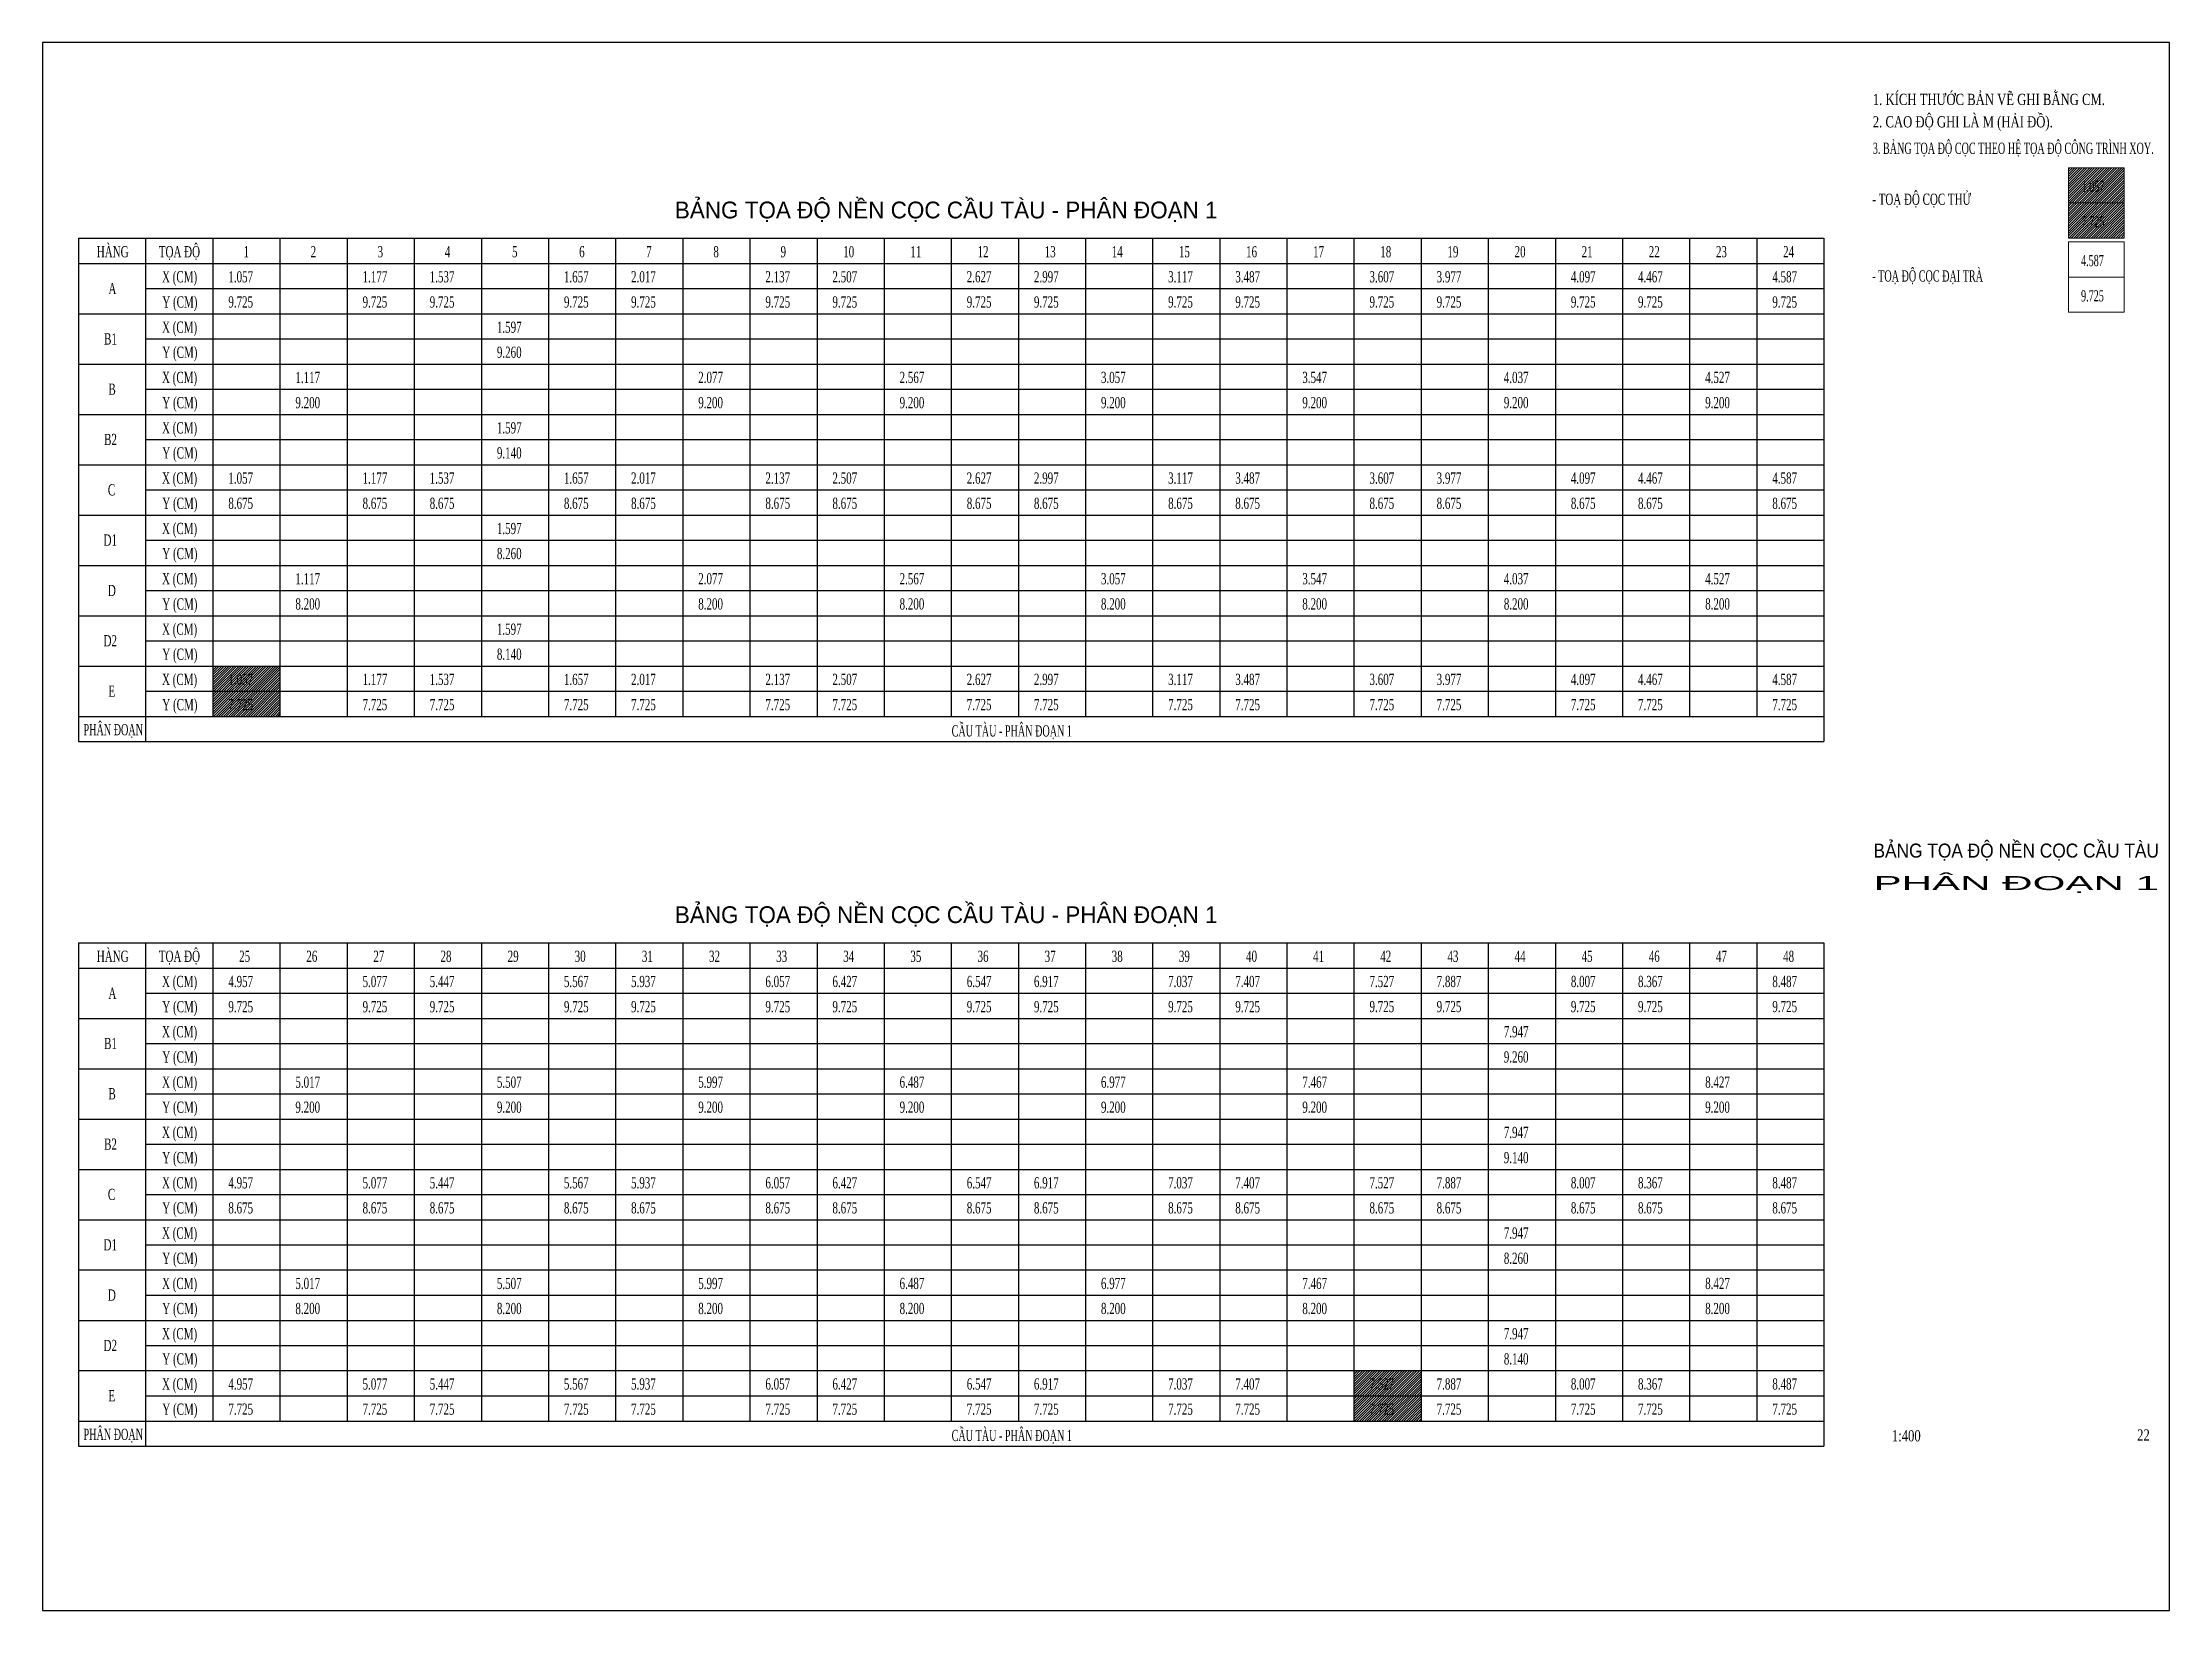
# Model space of a CAD drawing. Extents: x 1061507 to 1179680, y 97445 to 132302.
# Drawn here: x 1103680 to 1118880, y 121102 to 132302 of the extents above; entities that cross this region are included whole.
import ezdxf
from ezdxf.enums import TextEntityAlignment as Align

# ---------------------------------------------------------------- set-up
doc = ezdxf.new("R2010")
doc.units = 0
doc.header["$LTSCALE"] = 200
doc.header["$MEASUREMENT"] = 0
doc.layers.get('0').update_dxf_attribs({"color": 3, "linetype": 'CONTINUOUS'})
for name, color, linetype in [('BORDER', 2, 'CONTINUOUS'), ('DIMENSION', 4, 'CONTINUOUS'), ('Hatch', 8, 'CONTINUOUS'), ('Text', 6, 'CONTINUOUS')]:
    doc.layers.add(name, color=color, linetype=linetype)
doc.styles.add('CMB-1', font='VHBLACK.TTF', dxfattribs={"width": 0.8})
doc.styles.get("Standard").update_dxf_attribs({"font": 'vntimeh.shx', "width": 0.7})
doc.styles.add('THUONG', font='vntimeh.shx', dxfattribs={"width": 0.7})
pattern_1 = [(45, (1076316.992, 124677.98), (-8.8388348, 8.8388348), [])]

msp = doc.modelspace()

# ---------------------------------------------------------------- texts
at = {"layer": 'Text', "style": 'THUONG'}
for s, width, p in [('1. KÝch th\xadíc b¶n vÏ ghi b»ng cm.', 0.75, (1116760, 131856)), ('2. Cao ®é ghi lµ m (h¶i ®å).', 0.75, (1116760, 131696)), ('3. b¶ng täa ®é cäc theo hÖ täa ®é c«ng tr×nh xoy.', 0.6, (1116760, 131507)), ('1:400', 0.75, (1116896, 122310)), ('22', 0.75, (1118649, 122315))]:
    msp.add_text(s, height=80, dxfattribs=dict(at, width=width)).set_placement(p)
at = {"layer": 'Text', "style": 'CMB-1'}
for p in [(1110138, 131046), (1110138, 126012)]:
    msp.add_text('B¶ng täa ®é nÒn cäc cÇu tµu - ph©n ®o¹n 1', height=120, dxfattribs=at).set_placement(p, align=Align.CENTER)
at = {"layer": 'Text'}
for s, width, p in [('- to¹ ®é cäc thö', 0.65, (1116756, 131143)), ('- to¹ ®é cäc ®¹i trµ', 0.6, (1116756, 130595))]:
    msp.add_text(s, height=80, dxfattribs=dict(at, width=width)).set_placement(p)
at = {"layer": 'Text', "lineweight": 0, "style": 'THUONG'}
for s, width, p in [('1.057', 0.6, (1118252, 131235)), ('7.725', 0.6, (1118252, 130983)), ('hµng', 0.65, (1104068, 130768)), ('täa ®é', 0.65, (1104511, 130768)), ('1', 0.65, (1105116, 130768)), ('2', 0.65, (1105596, 130768)), ('3', 0.65, (1106075, 130768)), ('4', 0.65, (1106555, 130768)), ('5', 0.65, (1107035, 130768)), ('6', 0.65, (1107515, 130768)), ('7', 0.65, (1107994, 130768)), ('8', 0.65, (1108474, 130768)), ('9', 0.65, (1108954, 130768)), ('10', 0.65, (1109402, 130768)), ('11', 0.65, (1109882, 130768)), ('12', 0.65, (1110362, 130768)), ('13', 0.65, (1110842, 130768)), ('14', 0.65, (1111321, 130768)), ('15', 0.65, (1111801, 130768)), ('16', 0.65, (1112281, 130768)), ('17', 0.65, (1112760, 130768)), ('18', 0.65, (1113240, 130768)), ('19', 0.65, (1113720, 130768)), ('20', 0.65, (1114200, 130768)), ('21', 0.65, (1114679, 130768)), ('22', 0.65, (1115159, 130768)), ('23', 0.65, (1115639, 130768)), ('24', 0.65, (1116119, 130768)), ('4.587', 0.6, (1118248, 130705)), ('A', 0.65, (1104151, 130505)), ('X (cm)', 0.65, (1104534, 130589)), ('1.057', 0.65, (1105008, 130589)), ('1.177', 0.65, (1105967, 130589)), ('1.537', 0.65, (1106447, 130589)), ('1.657', 0.65, (1107406, 130589)), ('2.017', 0.65, (1107886, 130589)), ('2.137', 0.65, (1108846, 130589)), ('2.507', 0.65, (1109325, 130589)), ('2.627', 0.65, (1110285, 130589)), ('2.997', 0.65, (1110765, 130589)), ('3.117', 0.65, (1111724, 130589)), ('3.487', 0.65, (1112204, 130589)), ('3.607', 0.65, (1113163, 130589)), ('3.977', 0.65, (1113643, 130589)), ('4.097', 0.65, (1114602, 130589)), ('4.467', 0.65, (1115082, 130589)), ('4.587', 0.65, (1116042, 130589)), ('Y (cm)', 0.65, (1104536, 130409)), ('9.725', 0.65, (1105008, 130409)), ('9.725', 0.65, (1105967, 130409)), ('9.725', 0.65, (1106447, 130409)), ('9.725', 0.65, (1107406, 130409)), ('9.725', 0.65, (1107886, 130409)), ('9.725', 0.65, (1108846, 130409)), ('9.725', 0.65, (1109325, 130409)), ('9.725', 0.65, (1110285, 130409)), ('9.725', 0.65, (1110765, 130409)), ('9.725', 0.65, (1111724, 130409)), ('9.725', 0.65, (1112204, 130409)), ('9.725', 0.65, (1113163, 130409)), ('9.725', 0.65, (1113643, 130409)), ('9.725', 0.65, (1114602, 130409)), ('9.725', 0.65, (1115082, 130409)), ('9.725', 0.65, (1116042, 130409)), ('9.725', 0.6, (1118248, 130453)), ('X (cm)', 0.65, (1104534, 130229)), ('1.597', 0.65, (1106927, 130229)), ('B1', 0.65, (1104120, 130145)), ('Y (cm)', 0.65, (1104536, 130050)), ('9.260', 0.65, (1106927, 130050)), ('B', 0.65, (1104151, 129786)), ('X (cm)', 0.65, (1104534, 129870)), ('1.117', 0.65, (1105487, 129870)), ('2.077', 0.65, (1108366, 129870)), ('2.567', 0.65, (1109805, 129870)), ('3.057', 0.65, (1111244, 129870)), ('3.547', 0.65, (1112683, 129870)), ('4.037', 0.65, (1114123, 129870)), ('4.527', 0.65, (1115562, 129870)), ('Y (cm)', 0.65, (1104536, 129690)), ('9.200', 0.65, (1105487, 129690)), ('9.200', 0.65, (1108366, 129690)), ('9.200', 0.65, (1109805, 129690)), ('9.200', 0.65, (1111244, 129690)), ('9.200', 0.65, (1112683, 129690)), ('9.200', 0.65, (1114123, 129690)), ('9.200', 0.65, (1115562, 129690)), ('B2', 0.65, (1104120, 129427)), ('X (cm)', 0.65, (1104534, 129510)), ('1.597', 0.65, (1106927, 129510)), ('Y (cm)', 0.65, (1104536, 129331)), ('9.140', 0.65, (1106927, 129331)), ('X (cm)', 0.65, (1104534, 129151)), ('1.057', 0.65, (1105008, 129151)), ('1.177', 0.65, (1105967, 129151)), ('1.537', 0.65, (1106447, 129151)), ('1.657', 0.65, (1107406, 129151)), ('2.017', 0.65, (1107886, 129151)), ('2.137', 0.65, (1108846, 129151)), ('2.507', 0.65, (1109325, 129151)), ('2.627', 0.65, (1110285, 129151)), ('2.997', 0.65, (1110765, 129151)), ('3.117', 0.65, (1111724, 129151)), ('3.487', 0.65, (1112204, 129151)), ('3.607', 0.65, (1113163, 129151)), ('3.977', 0.65, (1113643, 129151)), ('4.097', 0.65, (1114602, 129151)), ('4.467', 0.65, (1115082, 129151)), ('4.587', 0.65, (1116042, 129151)), ('C', 0.65, (1104147, 129067)), ('Y (cm)', 0.65, (1104536, 128971)), ('8.675', 0.65, (1105008, 128971)), ('8.675', 0.65, (1105967, 128971)), ('8.675', 0.65, (1106447, 128971)), ('8.675', 0.65, (1107406, 128971)), ('8.675', 0.65, (1107886, 128971)), ('8.675', 0.65, (1108846, 128971)), ('8.675', 0.65, (1109325, 128971)), ('8.675', 0.65, (1110285, 128971)), ('8.675', 0.65, (1110765, 128971)), ('8.675', 0.65, (1111724, 128971)), ('8.675', 0.65, (1112204, 128971)), ('8.675', 0.65, (1113163, 128971)), ('8.675', 0.65, (1113643, 128971)), ('8.675', 0.65, (1114602, 128971)), ('8.675', 0.65, (1115082, 128971)), ('8.675', 0.65, (1116042, 128971)), ('D1', 0.65, (1104116, 128708)), ('X (cm)', 0.65, (1104534, 128791)), ('1.597', 0.65, (1106927, 128791)), ('Y (cm)', 0.65, (1104536, 128612)), ('8.260', 0.65, (1106927, 128612)), ('X (cm)', 0.65, (1104534, 128432)), ('1.117', 0.65, (1105487, 128432)), ('2.077', 0.65, (1108366, 128432)), ('2.567', 0.65, (1109805, 128432)), ('3.057', 0.65, (1111244, 128432)), ('3.547', 0.65, (1112683, 128432)), ('4.037', 0.65, (1114123, 128432)), ('4.527', 0.65, (1115562, 128432)), ('D', 0.65, (1104147, 128348)), ('Y (cm)', 0.65, (1104536, 128252)), ('8.200', 0.65, (1105487, 128252)), ('8.200', 0.65, (1108366, 128252)), ('8.200', 0.65, (1109805, 128252)), ('8.200', 0.65, (1111244, 128252)), ('8.200', 0.65, (1112683, 128252)), ('8.200', 0.65, (1114123, 128252)), ('8.200', 0.65, (1115562, 128252)), ('X (cm)', 0.65, (1104534, 128072)), ('1.597', 0.65, (1106927, 128072)), ('D2', 0.65, (1104116, 127989)), ('Y (cm)', 0.65, (1104536, 127893)), ('8.140', 0.65, (1106927, 127893)), ('E', 0.65, (1104151, 127629)), ('X (cm)', 0.65, (1104534, 127713)), ('1.057', 0.65, (1105008, 127713)), ('1.177', 0.65, (1105967, 127713)), ('1.537', 0.65, (1106447, 127713)), ('1.657', 0.65, (1107406, 127713)), ('2.017', 0.65, (1107886, 127713)), ('2.137', 0.65, (1108846, 127713)), ('2.507', 0.65, (1109325, 127713)), ('2.627', 0.65, (1110285, 127713)), ('2.997', 0.65, (1110765, 127713)), ('3.117', 0.65, (1111724, 127713)), ('3.487', 0.65, (1112204, 127713)), ('3.607', 0.65, (1113163, 127713)), ('3.977', 0.65, (1113643, 127713)), ('4.097', 0.65, (1114602, 127713)), ('4.467', 0.65, (1115082, 127713)), ('4.587', 0.65, (1116042, 127713)), ('Y (cm)', 0.65, (1104536, 127533)), ('7.725', 0.65, (1105008, 127533)), ('7.725', 0.65, (1105967, 127533)), ('7.725', 0.65, (1106447, 127533)), ('7.725', 0.65, (1107406, 127533)), ('7.725', 0.65, (1107886, 127533)), ('7.725', 0.65, (1108846, 127533)), ('7.725', 0.65, (1109325, 127533)), ('7.725', 0.65, (1110285, 127533)), ('7.725', 0.65, (1110765, 127533)), ('7.725', 0.65, (1111724, 127533)), ('7.725', 0.65, (1112204, 127533)), ('7.725', 0.65, (1113163, 127533)), ('7.725', 0.65, (1113643, 127533)), ('7.725', 0.65, (1114602, 127533)), ('7.725', 0.65, (1115082, 127533)), ('7.725', 0.65, (1116042, 127533)), ('ph©n ®o¹n', 0.6, (1103973, 127354)), ('cÇu tµu - ph©n ®o¹n 1', 0.6, (1110177, 127345)), ('hµng', 0.65, (1104068, 125735)), ('täa ®é', 0.65, (1104511, 125735)), ('25', 0.65, (1105085, 125735)), ('26', 0.65, (1105565, 125735)), ('27', 0.65, (1106044, 125735)), ('28', 0.65, (1106524, 125735)), ('29', 0.65, (1107004, 125735)), ('30', 0.65, (1107483, 125735)), ('31', 0.65, (1107963, 125735)), ('32', 0.65, (1108443, 125735)), ('33', 0.65, (1108923, 125735)), ('34', 0.65, (1109402, 125735)), ('35', 0.65, (1109882, 125735)), ('36', 0.65, (1110362, 125735)), ('37', 0.65, (1110842, 125735)), ('38', 0.65, (1111321, 125735)), ('39', 0.65, (1111801, 125735)), ('40', 0.65, (1112281, 125735)), ('41', 0.65, (1112760, 125735)), ('42', 0.65, (1113240, 125735)), ('43', 0.65, (1113720, 125735)), ('44', 0.65, (1114200, 125735)), ('45', 0.65, (1114679, 125735)), ('46', 0.65, (1115159, 125735)), ('47', 0.65, (1115639, 125735)), ('48', 0.65, (1116119, 125735)), ('A', 0.65, (1104151, 125471)), ('X (cm)', 0.65, (1104534, 125555)), ('4.957', 0.65, (1105008, 125555)), ('5.077', 0.65, (1105967, 125555)), ('5.447', 0.65, (1106447, 125555)), ('5.567', 0.65, (1107406, 125555)), ('5.937', 0.65, (1107886, 125555)), ('6.057', 0.65, (1108846, 125555)), ('6.427', 0.65, (1109325, 125555)), ('6.547', 0.65, (1110285, 125555)), ('6.917', 0.65, (1110765, 125555)), ('7.037', 0.65, (1111724, 125555)), ('7.407', 0.65, (1112204, 125555)), ('7.527', 0.65, (1113163, 125555)), ('7.887', 0.65, (1113643, 125555)), ('8.007', 0.65, (1114602, 125555)), ('8.367', 0.65, (1115082, 125555)), ('8.487', 0.65, (1116042, 125555)), ('Y (cm)', 0.65, (1104536, 125375)), ('9.725', 0.65, (1105008, 125375)), ('9.725', 0.65, (1105967, 125375)), ('9.725', 0.65, (1106447, 125375)), ('9.725', 0.65, (1107406, 125375)), ('9.725', 0.65, (1107886, 125375)), ('9.725', 0.65, (1108846, 125375)), ('9.725', 0.65, (1109325, 125375)), ('9.725', 0.65, (1110285, 125375)), ('9.725', 0.65, (1110765, 125375)), ('9.725', 0.65, (1111724, 125375)), ('9.725', 0.65, (1112204, 125375)), ('9.725', 0.65, (1113163, 125376)), ('9.725', 0.65, (1113643, 125376)), ('9.725', 0.65, (1114602, 125376)), ('9.725', 0.65, (1115082, 125376)), ('9.725', 0.65, (1116042, 125376)), ('X (cm)', 0.65, (1104534, 125196)), ('7.947', 0.65, (1114123, 125196)), ('B1', 0.65, (1104120, 125112)), ('Y (cm)', 0.65, (1104536, 125016)), ('9.260', 0.65, (1114123, 125016)), ('B', 0.65, (1104151, 124753)), ('X (cm)', 0.65, (1104534, 124836)), ('5.017', 0.65, (1105487, 124836)), ('5.507', 0.65, (1106927, 124836)), ('5.997', 0.65, (1108366, 124836)), ('6.487', 0.65, (1109805, 124836)), ('6.977', 0.65, (1111244, 124836)), ('7.467', 0.65, (1112683, 124836)), ('8.427', 0.65, (1115562, 124836)), ('Y (cm)', 0.65, (1104536, 124657)), ('9.200', 0.65, (1105487, 124657)), ('9.200', 0.65, (1106927, 124657)), ('9.200', 0.65, (1108366, 124657)), ('9.200', 0.65, (1109805, 124657)), ('9.200', 0.65, (1111244, 124657)), ('9.200', 0.65, (1112683, 124657)), ('9.200', 0.65, (1115562, 124657)), ('X (cm)', 0.65, (1104534, 124477)), ('7.947', 0.65, (1114123, 124477)), ('B2', 0.65, (1104120, 124393)), ('Y (cm)', 0.65, (1104536, 124297)), ('9.140', 0.65, (1114123, 124297)), ('X (cm)', 0.65, (1104534, 124117)), ('4.957', 0.65, (1105008, 124117)), ('5.077', 0.65, (1105967, 124117)), ('5.447', 0.65, (1106447, 124117)), ('5.567', 0.65, (1107406, 124117)), ('5.937', 0.65, (1107886, 124117)), ('6.057', 0.65, (1108846, 124117)), ('6.427', 0.65, (1109325, 124117)), ('6.547', 0.65, (1110285, 124117)), ('6.917', 0.65, (1110765, 124117)), ('7.037', 0.65, (1111724, 124117)), ('7.407', 0.65, (1112204, 124117)), ('7.527', 0.65, (1113163, 124117)), ('7.887', 0.65, (1113643, 124117)), ('8.007', 0.65, (1114602, 124117)), ('8.367', 0.65, (1115082, 124117)), ('8.487', 0.65, (1116042, 124117)), ('C', 0.65, (1104147, 124034)), ('Y (cm)', 0.65, (1104536, 123938)), ('8.675', 0.65, (1105008, 123938)), ('8.675', 0.65, (1105967, 123938)), ('8.675', 0.65, (1106447, 123938)), ('8.675', 0.65, (1107406, 123938)), ('8.675', 0.65, (1107886, 123938)), ('8.675', 0.65, (1108846, 123938)), ('8.675', 0.65, (1109325, 123938)), ('8.675', 0.65, (1110285, 123938)), ('8.675', 0.65, (1110765, 123938)), ('8.675', 0.65, (1111724, 123938)), ('8.675', 0.65, (1112204, 123938)), ('8.675', 0.65, (1113163, 123938)), ('8.675', 0.65, (1113643, 123938)), ('8.675', 0.65, (1114602, 123938)), ('8.675', 0.65, (1115082, 123938)), ('8.675', 0.65, (1116042, 123938)), ('D1', 0.65, (1104116, 123674)), ('X (cm)', 0.65, (1104534, 123758)), ('7.947', 0.65, (1114123, 123758)), ('Y (cm)', 0.65, (1104536, 123578)), ('8.260', 0.65, (1114123, 123578)), ('X (cm)', 0.65, (1104534, 123398)), ('5.017', 0.65, (1105487, 123398)), ('5.507', 0.65, (1106927, 123398)), ('5.997', 0.65, (1108366, 123398)), ('6.487', 0.65, (1109805, 123398)), ('6.977', 0.65, (1111244, 123398)), ('7.467', 0.65, (1112683, 123398)), ('8.427', 0.65, (1115562, 123398)), ('D', 0.65, (1104147, 123315)), ('Y (cm)', 0.65, (1104536, 123219)), ('8.200', 0.65, (1105487, 123219)), ('8.200', 0.65, (1106927, 123219)), ('8.200', 0.65, (1108366, 123219)), ('8.200', 0.65, (1109805, 123219)), ('8.200', 0.65, (1111244, 123219)), ('8.200', 0.65, (1112683, 123219)), ('8.200', 0.65, (1115562, 123219)), ('X (cm)', 0.65, (1104534, 123039)), ('D2', 0.65, (1104116, 122955)), ('7.947', 0.65, (1114123, 123039)), ('Y (cm)', 0.65, (1104536, 122859)), ('8.140', 0.65, (1114123, 122859)), ('E', 0.65, (1104151, 122596)), ('X (cm)', 0.65, (1104534, 122680)), ('4.957', 0.65, (1105008, 122680)), ('5.077', 0.65, (1105967, 122680)), ('5.447', 0.65, (1106447, 122680)), ('5.567', 0.65, (1107406, 122680)), ('5.937', 0.65, (1107886, 122680)), ('6.057', 0.65, (1108846, 122680)), ('6.427', 0.65, (1109325, 122680)), ('6.547', 0.65, (1110285, 122680)), ('6.917', 0.65, (1110765, 122680)), ('7.037', 0.65, (1111724, 122680)), ('7.407', 0.65, (1112204, 122680)), ('7.527', 0.65, (1113163, 122680)), ('7.887', 0.65, (1113643, 122680)), ('8.007', 0.65, (1114602, 122680)), ('8.367', 0.65, (1115082, 122680)), ('8.487', 0.65, (1116042, 122680)), ('Y (cm)', 0.65, (1104536, 122500)), ('7.725', 0.65, (1105008, 122500)), ('7.725', 0.65, (1105967, 122500)), ('7.725', 0.65, (1106447, 122500)), ('7.725', 0.65, (1107406, 122500)), ('7.725', 0.65, (1107886, 122500)), ('7.725', 0.65, (1108846, 122500)), ('7.725', 0.65, (1109325, 122500)), ('7.725', 0.65, (1110285, 122500)), ('7.725', 0.65, (1110765, 122500)), ('7.725', 0.65, (1111724, 122500)), ('7.725', 0.65, (1112204, 122500)), ('7.725', 0.65, (1113163, 122500)), ('7.725', 0.65, (1113643, 122500)), ('7.725', 0.65, (1114602, 122500)), ('7.725', 0.65, (1115082, 122500)), ('7.725', 0.65, (1116042, 122500)), ('ph©n ®o¹n', 0.6, (1103973, 122320)), ('cÇu tµu - ph©n ®o¹n 1', 0.6, (1110177, 122312))]:
    msp.add_text(s, height=80, dxfattribs=dict(at, width=width)).set_placement(p)
at = {"layer": 'Text', "style": 'CMB-1'}
for s, width, p, p2 in [('b¶ng täa ®é nÒn cäc cÇu tµu', 0.788672, (1116765, 126480), (1118805, 126480)), ('ph©n ®o¹n 1', 1.88481, (1116765, 126248), (1118805, 126248))]:
    msp.add_text(s, height=100, dxfattribs=dict(at, width=width)).set_placement(p, p2, align=Align.FIT)

# ---------------------------------------------------------------- hatches: boundary and pattern name
at = {"layer": 'Hatch', "linetype": 'Continuous'}
h = msp.add_hatch(dxfattribs=at)
h.set_pattern_fill('ANSI31', color=256, scale=100, style=0)
h.set_pattern_definition([(45, (1091692.492, 124677.98), (-8.838835, 8.838835), [])])
h.paths.add_polyline_path([(1118557, 131408), (1118158, 131408), (1118158, 131156), (1118557, 131156)])
h.paths.add_polyline_path([(1118557, 131156), (1118158, 131156), (1118158, 130905), (1118557, 130905)])
h.paths.add_polyline_path([(1118239, 131215), (1118471, 131215), (1118471, 131335), (1118239, 131335)], flags=24)
h.paths.add_polyline_path([(1118239, 130963), (1118471, 130963), (1118471, 131083), (1118239, 131083)], flags=24)
at = {"layer": 'Hatch'}
h = msp.add_hatch(dxfattribs=at)
h.set_pattern_fill('ANSI31', color=256, scale=100, style=0)
h.set_pattern_definition(pattern_1)
h.paths.add_polyline_path([(1105377, 127848), (1104897, 127848), (1104897, 127668), (1105377, 127668)])
h.paths.add_polyline_path([(1105377, 127668), (1104897, 127668), (1104897, 127489), (1105377, 127489)])
h.paths.add_polyline_path([(1105003, 127693), (1105243, 127693), (1105243, 127813), (1105003, 127813)], flags=24)
h.paths.add_polyline_path([(1104995, 127513), (1105243, 127513), (1105243, 127633), (1104995, 127633)], flags=24)
h = msp.add_hatch(dxfattribs=at)
h.set_pattern_fill('ANSI31', color=256, scale=100, style=0)
h.set_pattern_definition(pattern_1)
h.paths.add_polyline_path([(1113532, 122815), (1113052, 122815), (1113052, 122635), (1113532, 122635)])
h.paths.add_polyline_path([(1113532, 122635), (1113052, 122635), (1113052, 122455), (1113532, 122455)])
h.paths.add_polyline_path([(1113150, 122660), (1113398, 122660), (1113398, 122780), (1113150, 122780)], flags=24)
h.paths.add_polyline_path([(1113150, 122480), (1113398, 122480), (1113398, 122600), (1113150, 122600)], flags=24)

# ---------------------------------------------------------------- linework, layer by layer
at = {"color": 7, "lineweight": 0}
for p, q in [((1118158, 131408), (1118158, 130905)), ((1118158, 131408), (1118557, 131408)), ((1118557, 131408), (1118557, 130905)), ((1118158, 131156), (1118557, 131156)), ((1118158, 130905), (1118557, 130905)), ((1118158, 130878), (1118158, 130375)), ((1118158, 130878), (1118557, 130878)), ((1118557, 130878), (1118557, 130375)), ((1118158, 130626), (1118557, 130626)), ((1118158, 130375), (1118557, 130375))]:
    msp.add_line(p, q, dxfattribs=at)
at = {"layer": 'BORDER'}
for points in [[(1103937, 130904), (1116410, 130904)], [(1103937, 130904), (1103937, 127309)], [(1104417, 130904), (1104417, 127309)], [(1116410, 130904), (1116410, 127309)], [(1103937, 130724), (1116410, 130724)], [(1103937, 127489), (1116410, 127489)], [(1103937, 127309), (1116410, 127309)], [(1103937, 125870), (1116410, 125870)], [(1103937, 125870), (1103937, 122275)], [(1104417, 125870), (1104417, 122275)], [(1116410, 125870), (1116410, 122275)], [(1103937, 125690), (1116410, 125690)], [(1103937, 122455), (1116410, 122455)], [(1103937, 122275), (1116410, 122275)]]:
    msp.add_lwpolyline(points, dxfattribs=at)
at = {"layer": 'DIMENSION'}
for points in [[(1104897, 130904), (1104897, 127489)], [(1105377, 130904), (1105377, 127489)], [(1105856, 130904), (1105856, 127489)], [(1106336, 130904), (1106336, 127489)], [(1106816, 130904), (1106816, 127489)], [(1107296, 130904), (1107296, 127489)], [(1107775, 130904), (1107775, 127489)], [(1108255, 130904), (1108255, 127489)], [(1108735, 130904), (1108735, 127489)], [(1109215, 130904), (1109215, 127489)], [(1109694, 130904), (1109694, 127489)], [(1110174, 130904), (1110174, 127489)], [(1110654, 130904), (1110654, 127489)], [(1111133, 130904), (1111133, 127489)], [(1111613, 130904), (1111613, 127489)], [(1112093, 130904), (1112093, 127489)], [(1112573, 130904), (1112573, 127489)], [(1113052, 130904), (1113052, 127489)], [(1113532, 130904), (1113532, 127489)], [(1114012, 130904), (1114012, 127489)], [(1114492, 130904), (1114492, 127489)], [(1114971, 130904), (1114971, 127489)], [(1115451, 130904), (1115451, 127489)], [(1115931, 130904), (1115931, 127489)], [(1104417, 130544), (1116410, 130544)], [(1103937, 130364), (1116410, 130364)], [(1104417, 130185), (1116410, 130185)], [(1103937, 130005), (1116410, 130005)], [(1104417, 129825), (1116410, 129825)], [(1103937, 129645), (1116410, 129645)], [(1104417, 129466), (1116410, 129466)], [(1103937, 129286), (1116410, 129286)], [(1104417, 129106), (1116410, 129106)], [(1103937, 128927), (1116410, 128927)], [(1104417, 128747), (1116410, 128747)], [(1103937, 128567), (1116410, 128567)], [(1104417, 128387), (1116410, 128387)], [(1103937, 128208), (1116410, 128208)], [(1104417, 128028), (1116410, 128028)], [(1103937, 127848), (1116410, 127848)], [(1104417, 127668), (1116410, 127668)], [(1104897, 125870), (1104897, 122455)], [(1105377, 125870), (1105377, 122455)], [(1105856, 125870), (1105856, 122455)], [(1106336, 125870), (1106336, 122455)], [(1106816, 125870), (1106816, 122455)], [(1107296, 125870), (1107296, 122455)], [(1107775, 125870), (1107775, 122455)], [(1108255, 125870), (1108255, 122455)], [(1108735, 125870), (1108735, 122455)], [(1109215, 125870), (1109215, 122455)], [(1109694, 125870), (1109694, 122455)], [(1110174, 125870), (1110174, 122455)], [(1110654, 125870), (1110654, 122455)], [(1111133, 125870), (1111133, 122455)], [(1111613, 125870), (1111613, 122455)], [(1112093, 125870), (1112093, 122455)], [(1112573, 125870), (1112573, 122455)], [(1113052, 125870), (1113052, 122455)], [(1113532, 125870), (1113532, 122455)], [(1114012, 125870), (1114012, 122455)], [(1114492, 125870), (1114492, 122455)], [(1114971, 125870), (1114971, 122455)], [(1115451, 125870), (1115451, 122455)], [(1115931, 125870), (1115931, 122455)], [(1104417, 125511), (1116410, 125511)], [(1103937, 125331), (1116410, 125331)], [(1104417, 125151), (1116410, 125151)], [(1103937, 124971), (1116410, 124971)], [(1104417, 124792), (1116410, 124792)], [(1103937, 124612), (1116410, 124612)], [(1104417, 124432), (1116410, 124432)], [(1103937, 124253), (1116410, 124253)], [(1104417, 124073), (1116410, 124073)], [(1103937, 123893), (1116410, 123893)], [(1104417, 123713), (1116410, 123713)], [(1103937, 123534), (1116410, 123534)], [(1104417, 123354), (1116410, 123354)], [(1103937, 123174), (1116410, 123174)], [(1104417, 122994), (1116410, 122994)], [(1103937, 122815), (1116410, 122815)], [(1104417, 122635), (1116410, 122635)]]:
    msp.add_lwpolyline(points, dxfattribs=at)
at = {"layer": 'Text', "color": 1}
msp.add_lwpolyline([(1103680, 121102), (1118880, 121102), (1118880, 132302), (1103680, 132302)], close=True, dxfattribs=at)

msp.set_redraw_order([(e.dxf.handle, doc.entitydb.next_handle()) for e in msp.query("TEXT MTEXT ATTDEF DIMENSION ARC_DIMENSION")])  # texts and dimensions are drawn at this point

doc.saveas('drawing.dxf')
